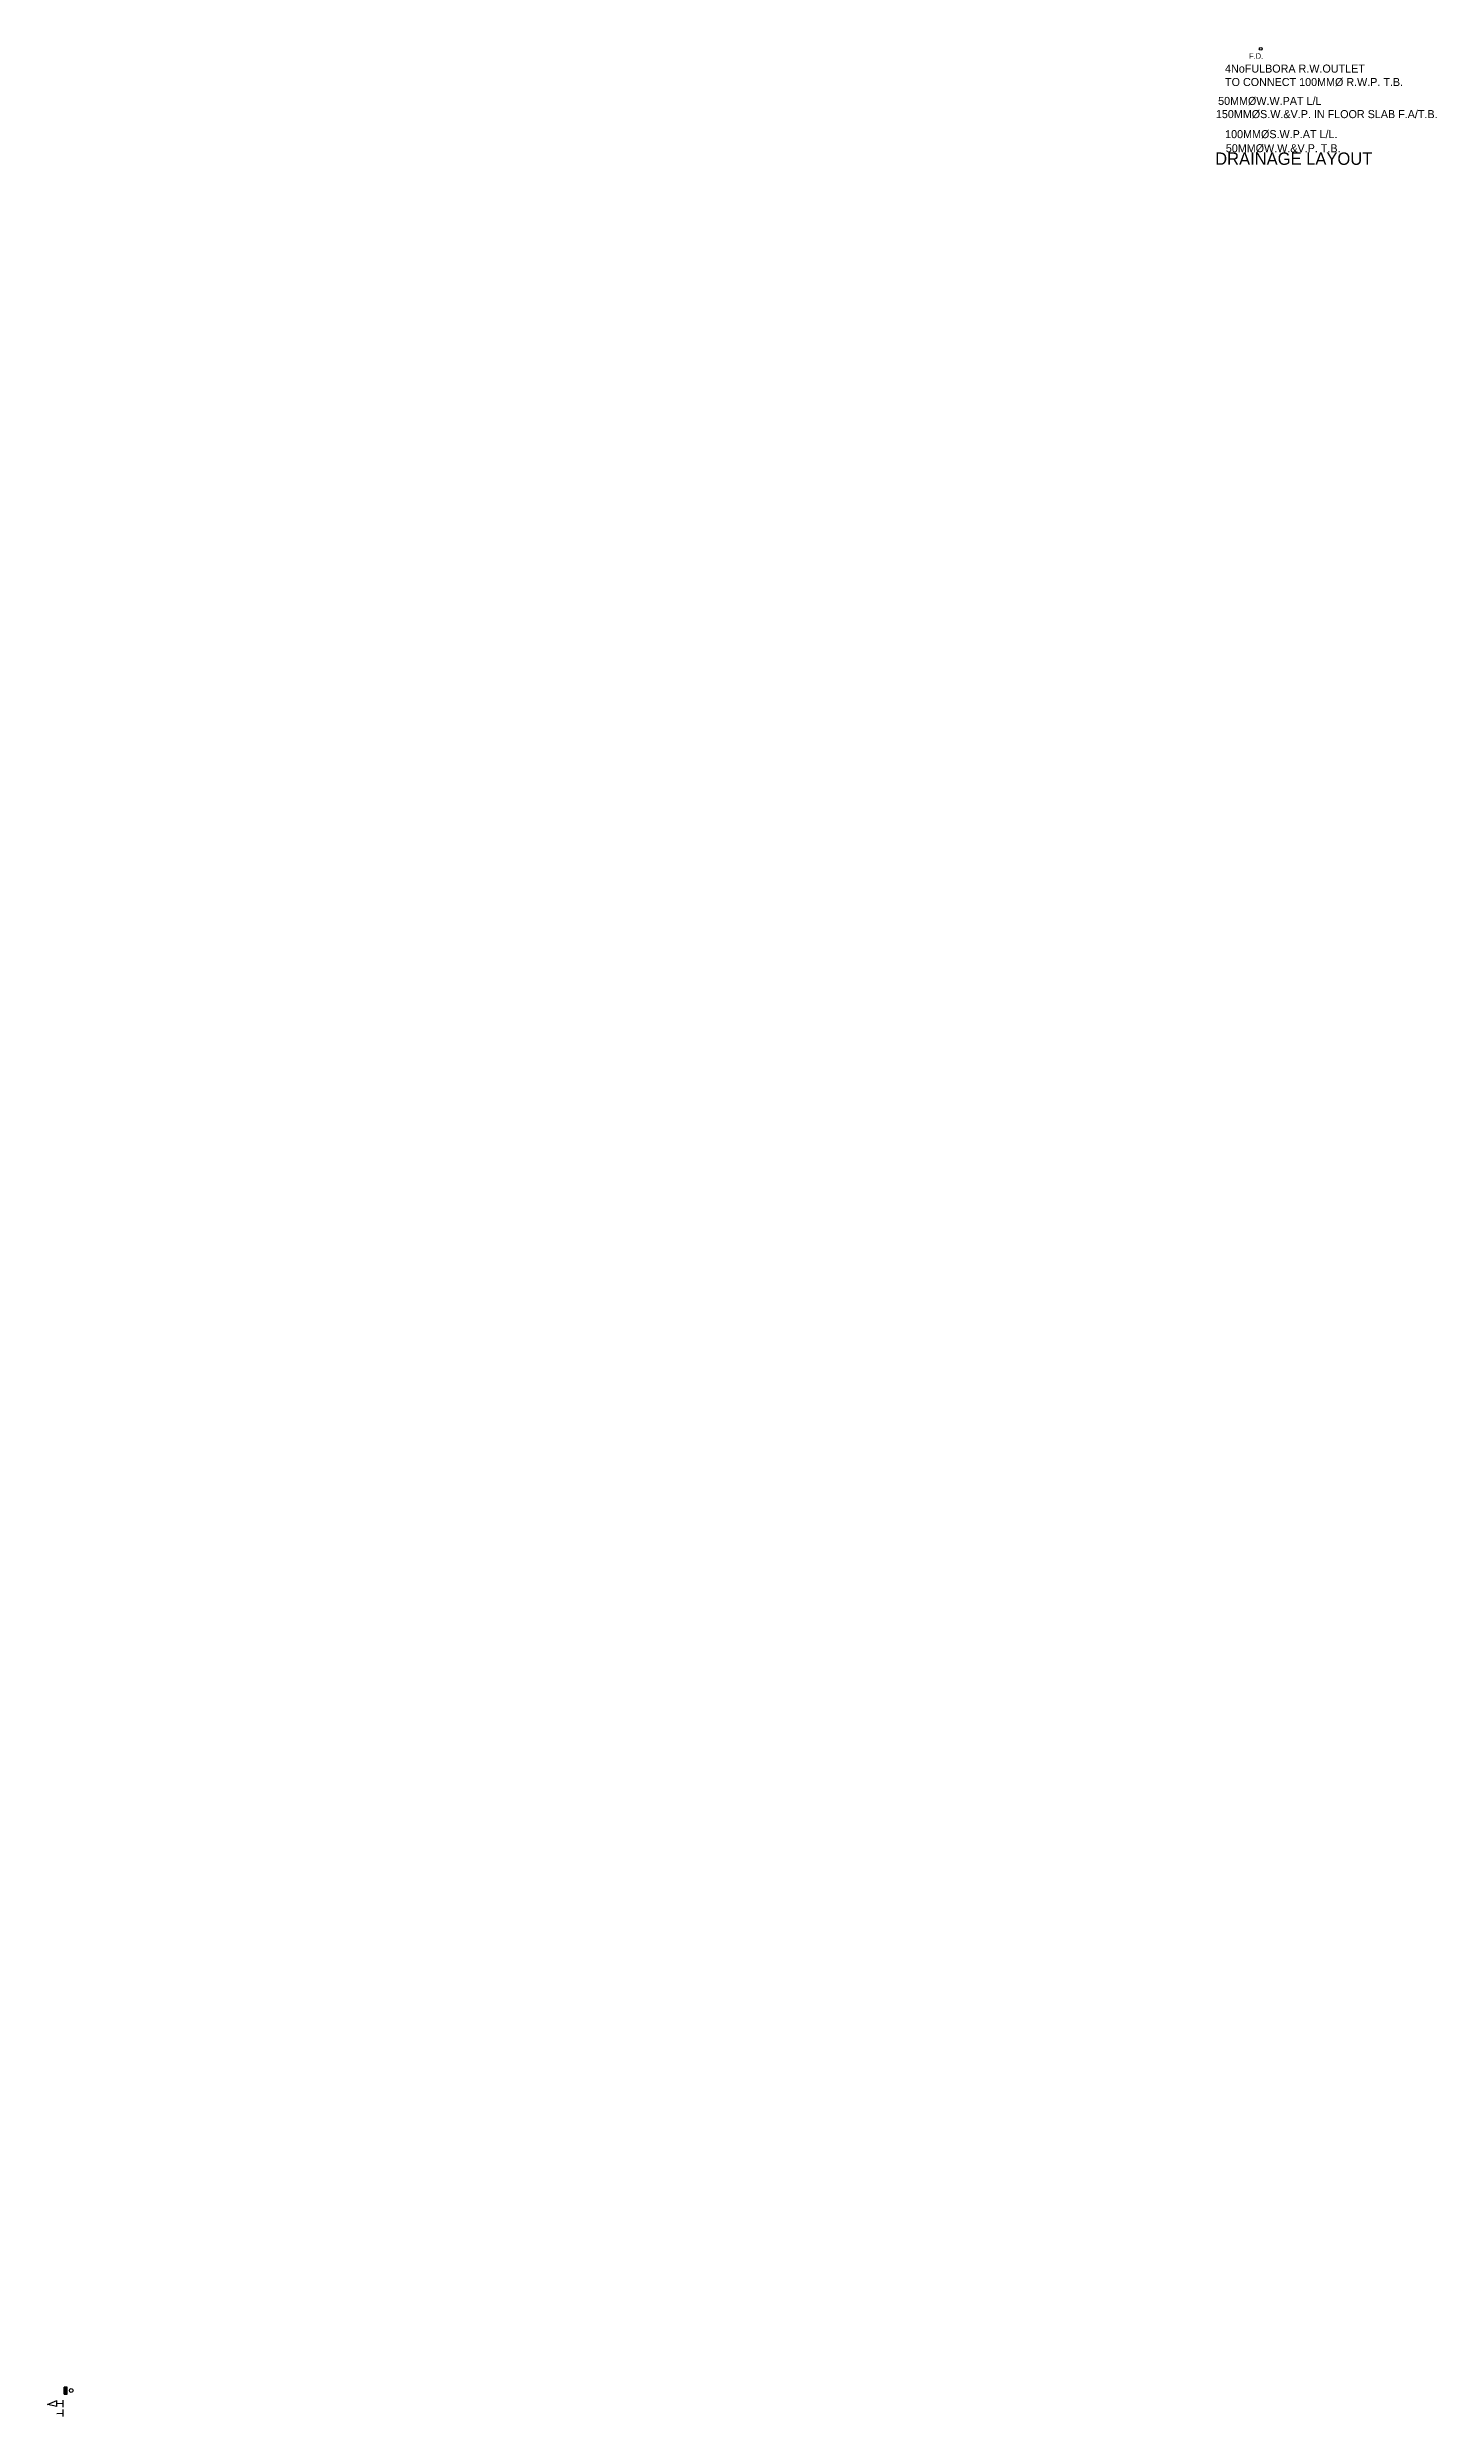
# Model space of a CAD drawing. Extents: x -2017610 to 288295, y -639251 to 250994.
# Drawn here: x -1274782 to -1188415, y 15770 to 163058 of the extents above; entities that cross this region are included whole.
import ezdxf

# ---------------------------------------------------------------- set-up
doc = ezdxf.new("R2010")
doc.units = 0
doc.header["$LTSCALE"] = 2
doc.header["$MEASUREMENT"] = 0
doc.layers.add('DIM', color=8, linetype='CONTINUOUS')

msp = doc.modelspace()

# ---------------------------------------------------------------- texts
at = {"layer": 'DIM'}
msp.add_text('DRAINAGE LAYOUT', height=768.865, dxfattribs=at).set_placement((-1202181.2, 155757.3))
at = {"layer": 'DIM', "width": 17730, "attachment_point": 1}
for s, insert, char_height in [('F.D.', (-1200080.9, 162696.9), 350), ('4NoFULBORA R.W.OUTLET \\PTO CONNECT 100MM%%c R.W.P. T.B.', (-1201568.4, 161989.6), 500), ('150MM%%cS.W.&V.P. IN FLOOR SLAB F.A/T.B.', (-1202138.1, 159161), 500), ('50MM%%cW.W.PAT L/L', (-1201999.1, 159979.9), 500), ('100MM%%cS.W.P.AT L/L.', (-1201563.3, 157915.4), 500), ('50MM%%cW.W.&V.P. T.B.', (-1201520.9, 157038.3), 500)]:
    msp.add_mtext(s, dxfattribs=dict(at, insert=insert, char_height=char_height))

# ---------------------------------------------------------------- linework, layer by layer
at = {"layer": 'DIM', "color": 4}
for p, q in [((-1274782.2, 16525.1), (-1274196.4, 16768.9)), ((-1274191.2, 16402.7), (-1274782.2, 16525.1)), ((-1274191.2, 16402.7), (-1274196.4, 16768.9)), ((-1273810.8, 16579.8), (-1274193.6, 16574.3)), ((-1273822.4, 16790), (-1273822.4, 16350)), ((-1273822.4, 16210), (-1273822.4, 15770)), ((-1273736.1, 17600), (-1273736.1, 17164)), ((-1273551.9, 17600), (-1273736.1, 17600)), ((-1273736.1, 17164), (-1273551.9, 17164)), ((-1273736.1, 17164), (-1273727.2, 17164)), ((-1273731.4, 17164.7), (-1273731.4, 17600.6)), ((-1273727.2, 17164), (-1273727.2, 17600)), ((-1273724.3, 17164), (-1273724.3, 17600)), ((-1273721.9, 17164), (-1273721.9, 17600)), ((-1273721.9, 17164), (-1273690.9, 17164)), ((-1273717.6, 17164), (-1273717.6, 17600)), ((-1273713.6, 17164), (-1273713.6, 17600)), ((-1273710.2, 17164), (-1273710.2, 17600)), ((-1273706.5, 17164), (-1273706.5, 17600)), ((-1273702.3, 17164), (-1273702.3, 17600)), ((-1273700.9, 17164), (-1273700.9, 17600)), ((-1273696.6, 17164), (-1273696.6, 17600)), ((-1273693.9, 17164), (-1273693.9, 17600.5)), ((-1273690.9, 17164), (-1273690.9, 17600.5)), ((-1273686.9, 17164), (-1273686.9, 17600)), ((-1273686.4, 17166.4), (-1273686.4, 17602.4)), ((-1273683.8, 17164), (-1273683.8, 17600)), ((-1273681, 17164.7), (-1273681, 17600.6)), ((-1273677.3, 17164), (-1273677.3, 17600)), ((-1273673.4, 17164), (-1273673.4, 17600)), ((-1273669.2, 17164), (-1273669.2, 17600)), ((-1273665.6, 17164), (-1273665.6, 17600.5)), ((-1273662, 17164), (-1273662, 17600.5)), ((-1273659.1, 17165.3), (-1273659.1, 17600)), ((-1273654.9, 17164), (-1273654.9, 17600)), ((-1273651.4, 17164), (-1273651.4, 17600)), ((-1273648.4, 17164), (-1273648.4, 17600)), ((-1273646.3, 17164), (-1273646.3, 17600)), ((-1273642.7, 17164), (-1273642.7, 17600)), ((-1273639.3, 17164), (-1273639.3, 17600)), ((-1273635.6, 17164.7), (-1273635.6, 17600.6)), ((-1273633.6, 17164), (-1273633.6, 17600)), ((-1273630.6, 17164), (-1273630.6, 17600)), ((-1273627.6, 17164), (-1273627.6, 17600)), ((-1273626, 17164.4), (-1273626, 17600.4)), ((-1273624.9, 17164), (-1273624.9, 17600)), ((-1273623.6, 17165.4), (-1273623.6, 17600)), ((-1273622, 17164.7), (-1273622, 17600)), ((-1273620.5, 17164.3), (-1273620.5, 17600)), ((-1273619.2, 17164), (-1273619.2, 17600)), ((-1273618.1, 17164), (-1273618.1, 17600)), ((-1273616.9, 17163.9), (-1273616.9, 17600)), ((-1273615.5, 17164), (-1273615.5, 17596.6)), ((-1273614.5, 17164), (-1273614.5, 17596.6)), ((-1273613, 17163.4), (-1273613, 17596)), ((-1273611.4, 17164.2), (-1273611.4, 17596.7)), ((-1273610.3, 17164.2), (-1273610.3, 17596.7)), ((-1273608.7, 17164), (-1273608.7, 17596.6)), ((-1273607, 17163.9), (-1273607, 17596.4)), ((-1273605.6, 17164), (-1273605.6, 17600)), ((-1273604.1, 17164.4), (-1273604.1, 17600.4)), ((-1273603, 17164.3), (-1273603, 17600.2)), ((-1273602, 17164), (-1273602, 17600)), ((-1273600.5, 17163.8), (-1273600.5, 17599.7)), ((-1273599.6, 17163.8), (-1273599.6, 17599.7)), ((-1273598.9, 17163.4), (-1273598.9, 17599.4)), ((-1273597.6, 17164), (-1273597.6, 17600)), ((-1273596.5, 17164), (-1273596.5, 17600)), ((-1273595.2, 17164), (-1273595.2, 17600)), ((-1273594, 17164), (-1273594, 17600)), ((-1273593.1, 17164.3), (-1273593.1, 17600.2)), ((-1273592.4, 17164), (-1273592.4, 17600)), ((-1273591.4, 17164.2), (-1273591.4, 17600.1)), ((-1273590.5, 17164), (-1273590.5, 17600)), ((-1273589.6, 17164), (-1273589.6, 17600)), ((-1273588.6, 17164.4), (-1273588.6, 17600)), ((-1273587.4, 17164), (-1273587.4, 17600)), ((-1273586.5, 17164), (-1273586.5, 17600)), ((-1273585.2, 17163.7), (-1273585.2, 17600)), ((-1273583.3, 17162.3), (-1273583.3, 17598.2)), ((-1273581.5, 17160.5), (-1273581.5, 17596.4)), ((-1273580, 17161.7), (-1273580, 17597.7)), ((-1273578.7, 17160.9), (-1273578.7, 17596.8)), ((-1273576.1, 17160.5), (-1273576.1, 17596.4)), ((-1273574.3, 17161.3), (-1273574.3, 17597.2)), ((-1273572.6, 17160.5), (-1273572.6, 17596.4)), ((-1273570.4, 17160.5), (-1273570.4, 17596.4)), ((-1273568.7, 17160.5), (-1273568.7, 17596.4)), ((-1273567.2, 17164.8), (-1273567.2, 17600.7)), ((-1273565.5, 17164.8), (-1273565.5, 17600.7)), ((-1273563.6, 17158.7), (-1273563.6, 17594.6)), ((-1273563.2, 17158.2), (-1273563.2, 17594.1)), ((-1273561.4, 17158.7), (-1273561.4, 17594.6)), ((-1273560.1, 17159.1), (-1273560.1, 17595)), ((-1273558.2, 17160.5), (-1273558.2, 17596.4)), ((-1273556, 17164), (-1273556, 17600)), ((-1273818.7, 15954.3), (-1274201.5, 15948.9))]:
    msp.add_line(p, q, dxfattribs=at)
at = {"layer": 'DIM'}
msp.add_circle((-1199349.3, 162969.4), 89, dxfattribs=at)
at = {"layer": 'DIM', "color": 4}
msp.add_circle((-1273300.3, 17393.3), 114.5, dxfattribs=at)

msp.set_redraw_order([(e.dxf.handle, doc.entitydb.next_handle()) for e in msp.query("TEXT MTEXT ATTDEF DIMENSION ARC_DIMENSION")])  # texts and dimensions are drawn at this point

doc.saveas('drawing.dxf')
